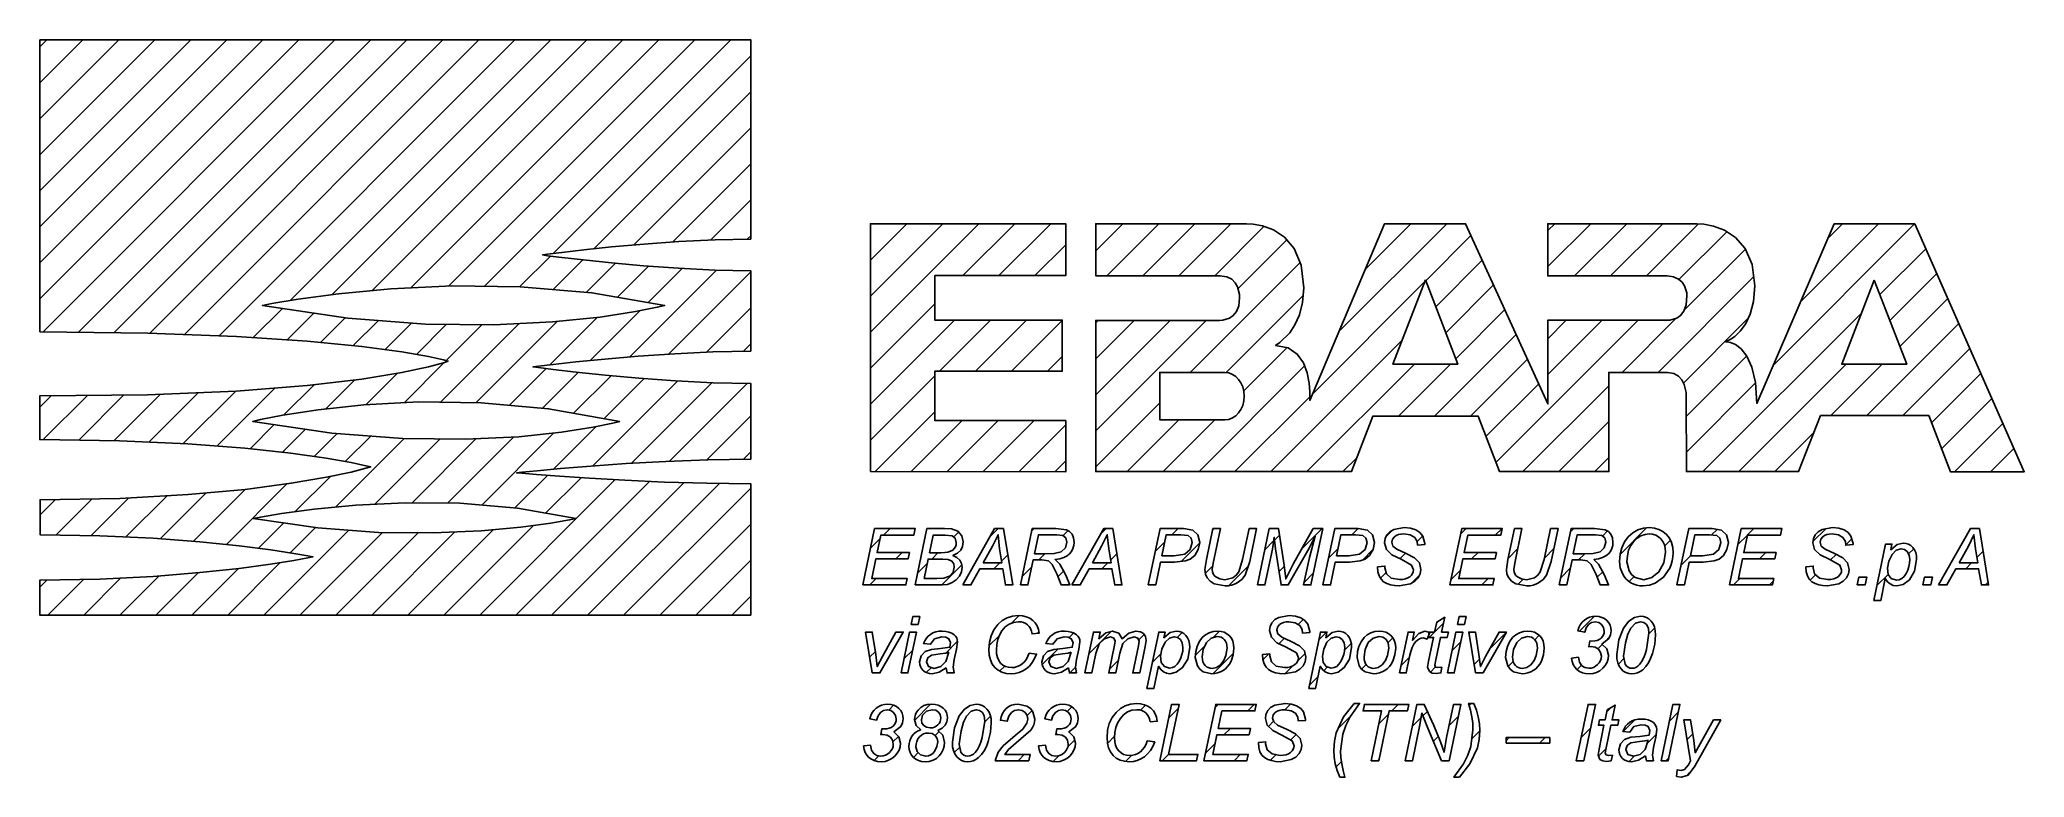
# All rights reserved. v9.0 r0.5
# Model space of a CAD drawing. Extents: x 165 to 842, y 228 to 389.
# Drawn here: x 594.4 to 842, y 296.8 to 388.8 of the extents above; entities outside this region: 1.
import ezdxf

# ---------------------------------------------------------------- set-up
doc = ezdxf.new("R2010")
doc.units = 0
doc.layers.add('DIM', color=3, linetype='CONTINUOUS')
doc.layers.add('LAYER_1', color=7, linetype='CONTINUOUS')
picture_1 = doc.add_image_def('image1.png', size_in_pixel=(612, 219))

# ---------------------------------------------------------------- blocks, each defined once
blk = doc.blocks.new('ebara logo 2016')
at = {"layer": 'LAYER_1', "color": 250}
for points in [[(-8.8368, 79.8688), (-9.7808, 79.8501), (-10.7298, 79.8048), (-11.6435, 79.7419), (-12.4816, 79.6702), (-13.2037, 79.5989), (-13.7694, 79.5368), (-14.1384, 79.493), (-14.2704, 79.4764), (-14.1372, 79.4587), (-13.7651, 79.4122), (-13.1956, 79.3463), (-12.4701, 79.2709), (-11.6302, 79.1954), (-10.7173, 79.1295), (-9.7728, 79.083), (-8.8382, 79.0653), (-8.8378, 77.1723), (-9.9104, 77.1576), (-10.958, 77.1193), (-11.9442, 77.0653), (-12.8327, 77.0034), (-13.587, 76.9415), (-14.1709, 76.8876), (-14.5479, 76.8495), (-14.6816, 76.835), (-14.5512, 76.8233), (-14.1823, 76.7923), (-13.6086, 76.7486), (-12.8635, 76.6985), (-11.9806, 76.6484), (-10.9934, 76.6047), (-9.9354, 76.5737), (-8.8403, 76.562), (-8.8403, 73.2866), (-26.5735, 73.2842), (-26.5735, 74.1627), (-25.0826, 74.1876), (-23.7488, 74.2532), (-22.585, 74.3459), (-21.604, 74.4523), (-20.8186, 74.5586), (-20.2417, 74.6513), (-19.8862, 74.7169), (-19.7648, 74.7418), (-19.8859, 74.7654), (-20.2408, 74.8275), (-20.8169, 74.9153), (-21.6015, 75.016), (-22.5819, 75.1166), (-23.7456, 75.2044), (-25.0798, 75.2665), (-26.572, 75.2901), (-26.572, 76.1623), (-24.5778, 76.1976), (-22.8733, 76.2908), (-21.4512, 76.4224), (-20.3043, 76.5734), (-19.425, 76.7243), (-18.806, 76.8559), (-18.4401, 76.9491), (-18.3197, 76.9844), (-18.4406, 77.0136), (-18.8079, 77.0905), (-19.4287, 77.1993), (-20.31, 77.324), (-21.4587, 77.4487), (-22.8819, 77.5575), (-24.5866, 77.6344), (-26.5798, 77.6636), (-26.5798, 78.7537), (-23.8884, 78.7802), (-21.6761, 78.8733), (-19.9059, 79.0113), (-18.5407, 79.1727), (-17.5435, 79.3359), (-16.877, 79.4791), (-16.5044, 79.581), (-16.3884, 79.6197), (-16.5044, 79.651), (-16.8769, 79.7337), (-17.5431, 79.8506), (-18.5399, 79.9849), (-19.9044, 80.1194), (-21.6734, 80.2372), (-23.8841, 80.3213), (-26.5735, 80.3547), (-26.5735, 87.6305), (-8.8403, 87.6343), (-8.8382, 82.6658), (-9.7304, 82.6487), (-10.633, 82.6035), (-11.5061, 82.5396), (-12.3098, 82.4664), (-13.0043, 82.3932), (-13.5497, 82.3293), (-13.9061, 82.2841), (-14.0338, 82.267), (-13.9067, 82.2501), (-13.5516, 82.2057), (-13.008, 82.1429), (-12.3153, 82.0709), (-11.5128, 81.9988), (-10.6398, 81.936), (-9.7359, 81.8916), (-8.8403, 81.8747), (-8.8368, 79.8688)], [(-5.8493, 76.8657), (-0.974, 76.8626), (-0.9777, 78.1392), (-4.2472, 78.1388), (-4.2472, 79.3661), (-1.0643, 79.3661), (-1.0643, 80.643), (-4.2472, 80.643), (-4.2472, 81.7517), (-0.977, 81.7517), (-0.9777, 83.0442), (-5.8535, 83.0472), (-5.8493, 76.8657)], [(6.6853, 78.249), (6.1496, 76.8657), (6.6853, 78.249), (9.3078, 78.249), (9.8438, 76.8657), (12.574, 76.8657), (12.5697, 79.3393), (14.0352, 79.3393), (14.1922, 79.3137), (14.3096, 79.2462), (14.3932, 79.1508), (14.4487, 79.0415), (14.4985, 78.8367), (14.5049, 78.7436), (14.5093, 76.8657), (17.3065, 76.8657), (17.8547, 78.2611), (20.552, 78.2611), (21.1002, 76.8595), (22.9382, 76.8602), (20.2031, 83.0438), (18.193, 83.0431), (16.2663, 78.5665), (16.2326, 79.0851), (16.1436, 79.4718), (16.0179, 79.7459), (15.8738, 79.9268), (15.7296, 80.0338), (15.6039, 80.0862), (15.5149, 80.1035), (15.4812, 80.105), (15.5126, 80.1169), (15.5954, 80.1583), (15.7123, 80.2377), (15.8464, 80.3635), (15.9803, 80.5442), (16.0971, 80.7884), (16.1794, 81.1043), (16.2102, 81.5006), (16.1448, 82.0329), (15.9739, 82.4268), (15.7329, 82.7031), (15.4567, 82.8824), (15.1807, 82.9857), (14.94, 83.0337), (14.7698, 83.0473), (14.7052, 83.0472), (11.0481, 83.0472), (11.0481, 81.7434), (14.0235, 81.7434), (14.188, 81.722), (14.3116, 81.6656), (14.4002, 81.5858), (14.4596, 81.4943), (14.514, 81.323), (14.5218, 81.2452), (14.5002, 81.0242), (14.443, 80.8642), (14.3622, 80.7555), (14.2696, 80.6884), (14.0962, 80.6398), (14.0174, 80.6409), (11.0481, 80.6419), (11.0519, 78.554), (8.9965, 83.0472), (6.9775, 83.0472), (5.1092, 78.6413), (5.1124, 78.7002), (5.1125, 78.8554), (5.0954, 79.0749), (5.0469, 79.3265), (4.9528, 79.5781), (4.7991, 79.7976), (4.5715, 79.9528), (4.2559, 80.0117), (4.3667, 80.085), (4.6101, 80.3271), (4.7397, 80.5219), (4.8523, 80.7712), (4.9313, 81.0794), (4.9598, 81.4506), (4.8926, 82.0145), (4.7216, 82.4275), (4.4818, 82.713), (4.2076, 82.8943), (3.934, 82.9947), (3.6955, 83.0375), (3.527, 83.0461), (3.4631, 83.0438), (-0.2287, 83.0472), (-0.2287, 81.7497), (2.8667, 81.7497), (2.8666, 81.7497), (3.038, 81.7259), (3.1643, 81.6631), (3.2523, 81.5743), (3.3089, 81.4725), (3.3554, 81.2818), (3.3587, 81.1952), (3.3373, 81.0013), (3.2809, 80.858), (3.2011, 80.7578), (3.1096, 80.6931), (2.9383, 80.639), (2.8605, 80.6346), (-0.2294, 80.6346), (-0.2294, 76.8657), (6.1496, 76.8657)], [(-10.9813, 81.0085), (-12.8007, 81.3269), (-14.5897, 81.4764), (-16.2829, 81.4959), (-17.8149, 81.4244), (-19.1204, 81.3009), (-20.1338, 81.1645), (-20.7898, 81.054), (-21.023, 81.0085), (-18.8925, 80.6938), (-16.9574, 80.546), (-15.2451, 80.5268), (-13.783, 80.5974), (-12.5982, 80.7195), (-11.7181, 80.8543), (-11.1701, 80.9635), (-10.9813, 81.0085), (-10.9813, 81.0085)], [(7.9933, 81.6438), (8.8034, 79.5444), (7.1833, 79.5444), (7.9933, 81.6438)], [(19.1942, 81.6407), (20.0038, 79.5413), (18.3839, 79.5413), (19.1942, 81.6407)], [(2.9945, 79.3373), (3.0912, 79.3253), (3.1813, 79.291), (3.2628, 79.2366), (3.3339, 79.1646), (3.3925, 79.0772), (3.4368, 78.977), (3.4647, 78.8662), (3.4745, 78.7473), (3.4647, 78.6283), (3.4368, 78.5174), (3.3925, 78.4171), (3.3339, 78.3297), (3.2628, 78.2576), (3.1813, 78.2031), (3.0912, 78.1687), (2.9945, 78.1567), (1.3671, 78.1576), (1.3671, 79.3374), (2.9945, 79.3373)], [(-12.1089, 78.1182), (-13.882, 78.4347), (-15.5669, 78.5832), (-17.1179, 78.6026), (-18.4894, 78.5316), (-19.6356, 78.4088), (-20.5109, 78.2732), (-21.0696, 78.1634), (-21.266, 78.1182), (-19.2943, 77.8259), (-17.5161, 77.6886), (-15.9529, 77.6707), (-14.626, 77.7364), (-13.5568, 77.8497), (-12.7667, 77.975), (-12.2769, 78.0764), (-12.1089, 78.1182), (-12.1089, 78.1182)], [(-13.1927, 75.6966), (-14.6612, 75.954), (-16.101, 76.0749), (-17.4607, 76.0906), (-18.6888, 76.0328), (-19.7336, 75.933), (-20.5438, 75.8227), (-21.0676, 75.7334), (-21.2537, 75.6966), (-19.6378, 75.4615), (-18.1288, 75.3511), (-16.7601, 75.3367), (-15.5651, 75.3895), (-14.5774, 75.4807), (-13.8304, 75.5814), (-13.3577, 75.663), (-13.1927, 75.6966)], [(-6.0407, 74.0397), (-5.7467, 75.4442), (-4.733, 75.4442), (-4.7667, 75.2843), (-5.5924, 75.2843), (-5.6846, 74.8474), (-4.8799, 74.8474), (-4.9132, 74.6872), (-5.718, 74.6872), (-5.8197, 74.1986), (-4.9354, 74.1986), (-4.9688, 74.0397), (-6.0407, 74.0397)], [(-4.735, 74.0397), (-4.441, 75.4442), (-4.0061, 75.4442), (-3.8298, 75.4347), (-3.6712, 75.3775), (-3.5712, 75.2663), (-3.5355, 75.1106), (-3.5515, 75.0017), (-3.5993, 74.9066), (-3.68, 74.8291), (-3.7942, 74.7725), (-3.6946, 74.7257), (-3.6238, 74.66), (-3.5814, 74.5784), (-3.5672, 74.4841), (-3.5839, 74.3706), (-3.6339, 74.2621), (-3.7111, 74.1677), (-3.8102, 74.0976), (-3.9261, 74.0542), (-4.0548, 74.0397), (-4.735, 74.0397)], [(-4.3785, 74.8444), (-4.094, 74.8444), (-3.9992, 74.8485), (-3.9186, 74.8606), (-3.8524, 74.881), (-3.8004, 74.9095), (-3.7613, 74.9458), (-3.7333, 74.9895), (-3.7164, 75.0406), (-3.7108, 75.0992), (-3.7386, 75.2019), (-3.8128, 75.2646), (-3.9878, 75.2843), (-4.2866, 75.2843), (-4.3785, 74.8444)], [(-3.5508, 74.0397), (-2.7549, 75.4442), (-2.5335, 75.4442), (-2.3017, 74.0397), (-2.4835, 74.0397), (-2.5515, 74.4439), (-3.1199, 74.4439), (-3.3448, 74.0397), (-3.5508, 74.0397)], [(-3.0394, 74.5887), (-2.5747, 74.5887), (-2.6294, 74.9412), (-2.6686, 75.2908), (-2.8085, 75.0044), (-3.0394, 74.5887)], [(-2.111, 74.0397), (-1.8167, 75.4442), (-1.2278, 75.4442), (-0.9632, 75.4151), (-0.8828, 75.3729), (-0.822, 75.3052), (-0.7834, 75.2142), (-0.7706, 75.1021), (-0.7776, 75.02), (-0.7986, 74.9452), (-0.8337, 74.8777), (-0.8828, 74.8176), (-0.9474, 74.766), (-1.0293, 74.7244), (-1.1285, 74.6928), (-1.2448, 74.6711), (-1.129, 74.56), (-0.9871, 74.3042), (-0.8799, 74.0397), (-1.0898, 74.0397), (-1.1902, 74.3013), (-1.3148, 74.5466), (-1.4125, 74.6407), (-1.5744, 74.6633), (-1.7928, 74.6633), (-1.9233, 74.0397), (-2.111, 74.0397)], [(-1.7611, 74.8157), (-1.5015, 74.8157), (-1.267, 74.8206), (-1.0924, 74.8683), (-0.9871, 74.969), (-0.9498, 75.1051), (-0.9776, 75.2117), (-1.0506, 75.2735), (-1.2036, 75.2898), (-1.6617, 75.2898), (-1.7611, 74.8157)], [(-0.8252, 74.0397), (-0.0293, 75.4442), (0.1921, 75.4442), (0.4239, 74.0397), (0.2421, 74.0397), (0.1741, 74.4439), (-0.3943, 74.4439), (-0.6192, 74.0397), (-0.8252, 74.0397)], [(-0.3138, 74.5887), (0.1509, 74.5887), (0.0962, 74.9412), (0.057, 75.2908), (-0.0829, 75.0044), (-0.3138, 74.5887)], [(1.0793, 74.0397), (1.3732, 75.4442), (1.9596, 75.4442), (2.1881, 75.4092), (2.314, 75.2895), (2.364, 75.0992), (2.3284, 74.9219), (2.2388, 74.7735), (2.1293, 74.6855), (2.0102, 74.6414), (1.7375, 74.6097), (1.3857, 74.6097), (1.267, 74.0397), (1.0793, 74.0397)], [(1.4193, 74.7689), (1.7287, 74.7689), (1.9932, 74.8075), (2.1283, 74.9259), (2.179, 75.0946), (2.1522, 75.2071), (2.0766, 75.2712), (1.8886, 75.2918), (1.5286, 75.2918), (1.4193, 74.7689)], [(2.6924, 75.4442), (2.8804, 75.4442), (2.7003, 74.5809), (2.6783, 74.422), (2.6838, 74.3681), (2.7005, 74.3198), (2.7283, 74.2771), (2.7673, 74.2398), (2.8679, 74.1881), (2.9916, 74.1708), (3.1911, 74.2202), (3.274, 74.2813), (3.3372, 74.3654), (3.434, 74.6711), (3.5959, 75.4442), (3.7836, 75.4442), (3.6123, 74.6201), (3.4962, 74.2863), (3.4106, 74.1754), (3.297, 74.0891), (3.2307, 74.0567), (3.1594, 74.0334), (3.0828, 74.0195), (3.0011, 74.0148), (2.7258, 74.0675), (2.6237, 74.1302), (2.5511, 74.213), (2.5078, 74.3123), (2.4933, 74.4239), (2.5325, 74.6777), (2.6924, 75.4442)], [(3.8068, 74.0397), (4.0998, 75.4442), (4.3307, 75.4442), (4.4726, 74.5341), (4.5089, 74.1901), (4.7044, 74.5743), (5.1969, 75.4442), (5.4314, 75.4442), (5.1384, 74.0397), (4.9536, 74.0397), (5.1001, 74.7228), (5.2456, 75.2535), (5.0962, 74.9586), (4.573, 74.0397), (4.3922, 74.0397), (4.2512, 74.9403), (4.2234, 75.2287), (4.1767, 74.9354), (3.9896, 74.0397), (3.8068, 74.0397)], [(5.4392, 74.0397), (5.7331, 75.4442), (6.3195, 75.4442), (6.548, 75.4092), (6.6739, 75.2895), (6.7239, 75.0992), (6.6883, 74.9219), (6.5987, 74.7735), (6.4892, 74.6855), (6.3701, 74.6414), (6.0974, 74.6097), (5.7456, 74.6097), (5.6269, 74.0397), (5.4392, 74.0397)], [(5.7792, 74.7689), (6.0886, 74.7689), (6.3531, 74.8075), (6.4882, 74.9259), (6.5389, 75.0946), (6.5121, 75.2071), (6.4365, 75.2712), (6.2485, 75.2918), (5.8885, 75.2918), (5.7792, 74.7689)], [(6.8015, 74.4939), (6.9853, 74.5109), (6.9836, 74.4622), (7.0209, 74.3131), (7.1445, 74.2088), (7.3495, 74.1718), (7.4287, 74.1764), (7.498, 74.1902), (7.5574, 74.2133), (7.6066, 74.2457), (7.6454, 74.2839), (7.6731, 74.3247), (7.6897, 74.3682), (7.6952, 74.4144), (7.6484, 74.5351), (7.3868, 74.6806), (7.1609, 74.7908), (7.0209, 74.9262), (6.9758, 75.0936), (6.9907, 75.1965), (7.0353, 75.2888), (7.1084, 75.3658), (7.2089, 75.4223), (7.4673, 75.468), (7.6255, 75.4537), (7.7567, 75.4105), (7.8582, 75.3435), (7.9277, 75.2574), (7.9807, 75.0743), (7.9797, 75.0456), (7.7988, 75.0312), (7.7881, 75.124), (7.7289, 75.2228), (7.618, 75.2875), (7.4607, 75.3121), (7.3882, 75.3077), (7.3243, 75.2947), (7.2689, 75.2732), (7.222, 75.2431), (7.1731, 75.1817), (7.1569, 75.1031), (7.1838, 75.0106), (7.2805, 74.9308), (7.517, 74.8206), (7.7259, 74.715), (7.8436, 74.592), (7.8848, 74.4278), (7.8676, 74.3182), (7.8155, 74.2173), (7.7328, 74.132), (7.6236, 74.0685), (7.3427, 74.0158), (7.229, 74.0223), (7.1261, 74.0418), (7.0342, 74.0743), (6.9532, 74.1198), (6.8872, 74.1821), (6.8399, 74.2653), (6.8113, 74.3692), (6.8015, 74.4939)], [(8.6056, 74.0397), (8.8996, 75.4442), (9.9133, 75.4442), (9.8796, 75.2843), (9.0539, 75.2843), (8.9617, 74.8474), (9.7664, 74.8474), (9.7331, 74.6872), (8.9283, 74.6872), (8.8266, 74.1986), (9.7109, 74.1986), (9.6775, 74.0397), (8.6056, 74.0397)], [(10.2148, 75.4442), (10.4028, 75.4442), (10.2227, 74.5809), (10.2007, 74.422), (10.2062, 74.3681), (10.2229, 74.3198), (10.2507, 74.2771), (10.2897, 74.2398), (10.3903, 74.1881), (10.514, 74.1708), (10.7135, 74.2202), (10.7964, 74.2813), (10.8596, 74.3654), (10.9564, 74.6711), (11.1183, 75.4442), (11.306, 75.4442), (11.1347, 74.6201), (11.0186, 74.2863), (10.933, 74.1754), (10.8194, 74.0891), (10.7531, 74.0567), (10.6818, 74.0334), (10.6052, 74.0195), (10.5235, 74.0148), (10.2482, 74.0675), (10.1461, 74.1302), (10.0735, 74.213), (10.0302, 74.3123), (10.0157, 74.4239), (10.0549, 74.6777), (10.2148, 75.4442)], [(11.3348, 74.0397), (11.6291, 75.4442), (12.218, 75.4442), (12.4826, 75.4151), (12.563, 75.3729), (12.6238, 75.3052), (12.6624, 75.2142), (12.6752, 75.1021), (12.6682, 75.02), (12.6472, 74.9452), (12.6121, 74.8777), (12.563, 74.8176), (12.4984, 74.766), (12.4165, 74.7244), (12.3173, 74.6928), (12.201, 74.6711), (12.3168, 74.56), (12.4587, 74.3042), (12.5659, 74.0397), (12.356, 74.0397), (12.2556, 74.3013), (12.131, 74.5466), (12.0333, 74.6407), (11.8714, 74.6633), (11.653, 74.6633), (11.5225, 74.0397), (11.3348, 74.0397)], [(11.6847, 74.8157), (11.9443, 74.8157), (12.1788, 74.8206), (12.3534, 74.8683), (12.4587, 74.969), (12.496, 75.1051), (12.4682, 75.2117), (12.3952, 75.2735), (12.2422, 75.2898), (11.7841, 75.2898), (11.6847, 74.8157)], [(12.839, 74.628), (12.8526, 74.8067), (12.8932, 74.9676), (12.961, 75.1107), (13.0558, 75.2359), (13.1702, 75.3374), (13.296, 75.4099), (13.4333, 75.4535), (13.5823, 75.468), (13.7074, 75.4573), (13.8204, 75.4253), (13.9213, 75.3719), (14.01, 75.297), (14.0823, 75.2043), (14.134, 75.097), (14.1651, 74.9751), (14.1754, 74.8386), (14.1702, 74.738), (14.1546, 74.6411), (14.1286, 74.5479), (14.0921, 74.4583), (13.9348, 74.2316), (13.7317, 74.0848), (13.5838, 74.033), (13.4273, 74.0158), (13.3448, 74.0208), (13.2661, 74.0359), (13.1913, 74.0611), (13.1202, 74.0963), (13.0551, 74.1405), (12.9985, 74.1927), (12.9502, 74.2528), (12.9103, 74.3209), (12.8569, 74.4698), (12.839, 74.628)], [(13.0238, 74.6185), (13.0751, 74.3912), (13.1389, 74.299), (13.2278, 74.2294), (13.4417, 74.1708), (13.6477, 74.2222), (13.8223, 74.3651), (13.9439, 74.59), (13.9884, 74.8529), (13.9811, 74.9526), (13.9592, 75.0415), (13.9226, 75.1198), (13.8713, 75.1875), (13.8091, 75.242), (13.7401, 75.2809), (13.6641, 75.3043), (13.5813, 75.3121), (13.4744, 75.3003), (13.374, 75.265), (13.2801, 75.2061), (13.1925, 75.1237), (13.1187, 75.0215), (13.066, 74.9032), (13.0343, 74.7689), (13.0238, 74.6185)], [(14.2703, 74.0397), (14.5642, 75.4442), (15.1506, 75.4442), (15.3791, 75.4092), (15.505, 75.2895), (15.555, 75.0992), (15.5194, 74.9219), (15.4298, 74.7735), (15.3203, 74.6855), (15.2012, 74.6414), (14.9285, 74.6097), (14.5767, 74.6097), (14.458, 74.0397), (14.2703, 74.0397)], [(14.6103, 74.7689), (14.9197, 74.7689), (15.1842, 74.8075), (15.3193, 74.9259), (15.37, 75.0946), (15.3432, 75.2071), (15.2676, 75.2712), (15.0796, 75.2918), (14.7196, 75.2918), (14.6103, 74.7689)], [(15.5829, 74.0397), (15.8769, 75.4442), (16.8906, 75.4442), (16.8569, 75.2843), (16.0312, 75.2843), (15.939, 74.8474), (16.7437, 74.8474), (16.7104, 74.6872), (15.9056, 74.6872), (15.8039, 74.1986), (16.6882, 74.1986), (16.6548, 74.0397), (15.5829, 74.0397)], [(17.4864, 74.4939), (17.6702, 74.5109), (17.6685, 74.4622), (17.7058, 74.3131), (17.8294, 74.2088), (18.0344, 74.1718), (18.1136, 74.1764), (18.1829, 74.1902), (18.2423, 74.2133), (18.2915, 74.2457), (18.3303, 74.2839), (18.358, 74.3247), (18.3746, 74.3682), (18.3801, 74.4144), (18.3333, 74.5351), (18.0717, 74.6806), (17.8458, 74.7908), (17.7058, 74.9262), (17.6607, 75.0936), (17.6756, 75.1965), (17.7202, 75.2888), (17.7933, 75.3658), (17.8938, 75.4223), (18.1522, 75.468), (18.3104, 75.4537), (18.4416, 75.4105), (18.5431, 75.3435), (18.6126, 75.2574), (18.6656, 75.0743), (18.6646, 75.0456), (18.4837, 75.0312), (18.473, 75.124), (18.4138, 75.2228), (18.3029, 75.2875), (18.1456, 75.3121), (18.0731, 75.3077), (18.0092, 75.2947), (17.9538, 75.2732), (17.9069, 75.2431), (17.858, 75.1817), (17.8418, 75.1031), (17.8687, 75.0106), (17.9654, 74.9308), (18.2019, 74.8206), (18.4108, 74.715), (18.5285, 74.592), (18.5697, 74.4278), (18.5525, 74.3182), (18.5004, 74.2173), (18.4177, 74.132), (18.3085, 74.0685), (18.0276, 74.0158), (17.9139, 74.0223), (17.811, 74.0418), (17.7191, 74.0743), (17.6381, 74.1198), (17.5721, 74.1821), (17.5248, 74.2653), (17.4962, 74.3692), (17.4864, 74.4939)], [(20.7993, 74.0397), (21.5952, 75.4442), (21.8166, 75.4442), (22.0484, 74.0397), (21.8666, 74.0397), (21.7986, 74.4439), (21.2302, 74.4439), (21.0053, 74.0397), (20.7993, 74.0397)], [(21.3107, 74.5887), (21.7754, 74.5887), (21.7207, 74.9412), (21.6815, 75.2908), (21.5416, 75.0044), (21.3107, 74.5887)], [(19.1819, 73.6499), (19.4762, 75.057), (19.6361, 75.057), (19.6064, 74.9154), (19.7659, 75.0442), (19.9151, 75.0802), (19.9848, 75.0736), (20.0482, 75.0537), (20.1054, 75.0206), (20.1564, 74.9743), (20.1983, 74.9156), (20.2282, 74.8455), (20.2462, 74.764), (20.2522, 74.6711), (20.1996, 74.3811), (20.0701, 74.1708), (19.9151, 74.0541), (19.7542, 74.0168), (19.6677, 74.0284), (19.5916, 74.0632), (19.5258, 74.1212), (19.4703, 74.2025), (19.3556, 73.6499), (19.1819, 73.6499)], [(19.5249, 74.4553), (19.5413, 74.2974), (19.6198, 74.1967), (19.7463, 74.1584), (19.8175, 74.1689), (19.8815, 74.2005), (19.9382, 74.253), (19.9877, 74.3265), (20.028, 74.411), (20.0568, 74.4965), (20.0741, 74.5829), (20.0799, 74.6702), (20.0645, 74.7847), (20.0181, 74.87), (19.9487, 74.9227), (19.864, 74.9403), (19.7414, 74.9053), (19.6368, 74.801), (19.5567, 74.6309), (19.5249, 74.4553)], [(-4.5136, 74.1986), (-4.1938, 74.1986), (-4.0224, 74.2075), (-3.8776, 74.2594), (-3.7906, 74.3569), (-3.7589, 74.4831), (-3.7744, 74.5701), (-3.8207, 74.6332), (-3.9104, 74.6716), (-4.0558, 74.6845), (-4.4122, 74.6845), (-4.5136, 74.1986)], [(18.7702, 74.0397), (18.8114, 74.2362), (19.0076, 74.2362), (18.9655, 74.0397), (18.7702, 74.0397)], [(20.4065, 74.0397), (20.4477, 74.2362), (20.6439, 74.2362), (20.6018, 74.0397), (20.4065, 74.0397)], [(-5.8072, 71.8478), (-5.9737, 72.8651), (-5.8053, 72.8651), (-5.718, 72.3046), (-5.6826, 72.0048), (-5.5551, 72.253), (-5.215, 72.8651), (-5.0319, 72.8651), (-5.6146, 71.8478), (-5.8072, 71.8478)], [(-5.0895, 71.8478), (-4.8769, 72.8651), (-4.7036, 72.8651), (-4.9162, 71.8478), (-5.0895, 71.8478)], [(-4.8367, 73.0557), (-4.7955, 73.2523), (-4.6232, 73.2523), (-4.664, 73.0557), (-4.8367, 73.0557)], [(-3.961, 71.9743), (-4.1343, 71.8609), (-4.3125, 71.8249), (-4.3795, 71.8301), (-4.4398, 71.8456), (-4.4932, 71.8714), (-4.5398, 71.9076), (-4.5774, 71.952), (-4.6043, 72.0021), (-4.6204, 72.0581), (-4.6258, 72.1199), (-4.5872, 72.2706), (-4.4842, 72.3762), (-4.3269, 72.4331), (-4.1052, 72.4514), (-3.8711, 72.4858), (-3.8508, 72.6038), (-3.8949, 72.6987), (-3.9692, 72.7344), (-4.0712, 72.7464), (-4.2497, 72.698), (-4.3508, 72.5607), (-4.5264, 72.576), (-4.4955, 72.6471), (-4.4569, 72.7095), (-4.4105, 72.763), (-4.3563, 72.8079), (-4.2942, 72.8431), (-4.2246, 72.8682), (-4.1474, 72.8833), (-4.0627, 72.8883), (-3.9732, 72.8827), (-3.8935, 72.8657), (-3.8237, 72.8375), (-3.7638, 72.7981), (-3.7269, 72.7622), (-3.7005, 72.7211), (-3.6847, 72.675), (-3.6794, 72.6238), (-3.7033, 72.4351), (-3.7599, 72.182), (-3.7867, 71.9858), (-3.7654, 71.8478), (-3.941, 71.8478), (-3.961, 71.9743)], [(-1.8927, 72.3422), (-1.7067, 72.3164), (-1.7558, 72.2022), (-1.8151, 72.1028), (-1.8844, 72.0182), (-1.9637, 71.9485), (-2.0504, 71.894), (-2.1424, 71.8551), (-2.2396, 71.8317), (-2.342, 71.8239), (-2.4632, 71.8337), (-2.5713, 71.8629), (-2.6662, 71.9117), (-2.7478, 71.9799), (-2.8133, 72.0665), (-2.8601, 72.17), (-2.8882, 72.2902), (-2.8976, 72.4272), (-2.8834, 72.6088), (-2.8407, 72.774), (-2.7694, 72.9226), (-2.6697, 73.0548), (-2.562, 73.1517), (-2.4419, 73.2209), (-2.3095, 73.2623), (-2.1648, 73.2761), (-2.0585, 73.2686), (-1.9627, 73.2462), (-1.8776, 73.2088), (-1.8031, 73.1565), (-1.7412, 73.0915), (-1.6938, 73.0162), (-1.6609, 72.9306), (-1.6426, 72.8347), (-1.8178, 72.8183), (-1.8355, 72.8896), (-1.8605, 72.9513), (-1.8927, 73.0034), (-1.9323, 73.0459), (-1.9788, 73.0788), (-2.0316, 73.1023), (-2.0906, 73.1164), (-2.1559, 73.1211), (-2.2788, 73.1068), (-2.3892, 73.0638), (-2.4872, 72.9921), (-2.5729, 72.8919), (-2.6332, 72.7887), (-2.6764, 72.6762), (-2.7023, 72.5545), (-2.7109, 72.4236), (-2.7042, 72.3217), (-2.6842, 72.2326), (-2.651, 72.1564), (-2.6046, 72.0931), (-2.5474, 72.0432), (-2.4822, 72.0075), (-2.4089, 71.9861), (-2.3276, 71.9789), (-2.2565, 71.9848), (-2.1888, 72.0027), (-2.1247, 72.0323), (-2.0641, 72.0738), (-2.0092, 72.1262), (-1.9624, 72.1884), (-1.9235, 72.2604), (-1.8927, 72.3422)], [(-0.9078, 71.9743), (-1.0811, 71.8609), (-1.2593, 71.8249), (-1.3263, 71.8301), (-1.3866, 71.8456), (-1.44, 71.8714), (-1.4866, 71.9076), (-1.5242, 71.952), (-1.5511, 72.0021), (-1.5672, 72.0581), (-1.5726, 72.1199), (-1.534, 72.2706), (-1.431, 72.3762), (-1.2737, 72.4331), (-1.052, 72.4514), (-0.8179, 72.4858), (-0.7976, 72.6038), (-0.8417, 72.6987), (-0.916, 72.7344), (-1.018, 72.7464), (-1.1965, 72.698), (-1.2976, 72.5607), (-1.4732, 72.576), (-1.4423, 72.6471), (-1.4037, 72.7095), (-1.3573, 72.763), (-1.3031, 72.8079), (-1.241, 72.8431), (-1.1714, 72.8682), (-1.0942, 72.8833), (-1.0095, 72.8883), (-0.92, 72.8827), (-0.8403, 72.8657), (-0.7705, 72.8375), (-0.7106, 72.7981), (-0.6737, 72.7622), (-0.6473, 72.7211), (-0.6315, 72.675), (-0.6262, 72.6238), (-0.6501, 72.4351), (-0.7067, 72.182), (-0.7335, 71.9858), (-0.7122, 71.8478), (-0.8878, 71.8478), (-0.9078, 71.9743)], [(-0.5036, 71.8478), (-0.2907, 72.8651), (-0.1174, 72.8651), (-0.1527, 72.6977), (0.0199, 72.8471), (0.1854, 72.8883), (0.344, 72.838), (0.4277, 72.6977), (0.5909, 72.8409), (0.7717, 72.8883), (0.883, 72.8731), (0.9627, 72.8278), (1.0105, 72.7553), (1.0264, 72.6584), (1.0045, 72.5031), (0.8675, 71.8478), (0.6939, 71.8478), (0.8338, 72.5204), (0.8521, 72.6382), (0.8204, 72.7166), (0.7315, 72.7454), (0.5732, 72.6987), (0.4483, 72.5754), (0.3701, 72.3412), (0.2668, 71.8478), (0.0932, 71.8478), (0.237, 72.5348), (0.2524, 72.6342), (0.2214, 72.7147), (0.1403, 72.7454), (-0.0144, 72.6987), (-0.1462, 72.5679), (-0.2296, 72.3288), (-0.33, 71.8478), (-0.5036, 71.8478)], [(1.0463, 71.458), (1.3406, 72.8651), (1.5005, 72.8651), (1.4708, 72.7235), (1.6303, 72.8523), (1.7795, 72.8883), (1.8492, 72.8817), (1.9126, 72.8618), (1.9698, 72.8287), (2.0208, 72.7824), (2.0627, 72.7237), (2.0926, 72.6536), (2.1106, 72.5721), (2.1166, 72.4792), (2.064, 72.1892), (1.9345, 71.9789), (1.7795, 71.8622), (1.6186, 71.8249), (1.5321, 71.8365), (1.456, 71.8713), (1.3902, 71.9293), (1.3347, 72.0106), (1.22, 71.458), (1.0463, 71.458)], [(2.2536, 72.234), (2.2646, 72.3765), (2.2975, 72.5062), (2.3522, 72.6231), (2.4289, 72.7271), (2.5069, 72.7977), (2.5961, 72.8481), (2.6966, 72.8782), (2.8082, 72.8883), (2.8957, 72.8811), (2.9744, 72.8594), (3.0441, 72.8235), (3.1048, 72.7732), (3.154, 72.7107), (3.1891, 72.6382), (3.2103, 72.5555), (3.2173, 72.4629), (3.1996, 72.2936), (3.1463, 72.1365), (3.1072, 72.0656), (3.0606, 72.0034), (3.0064, 71.95), (2.9449, 71.9054), (2.8786, 71.8702), (2.8105, 71.845), (2.7407, 71.8299), (2.6692, 71.8249), (2.4534, 71.8756), (2.3677, 71.9368), (2.305, 72.0191), (2.2536, 72.234)], [(3.9321, 72.302), (4.1159, 72.319), (4.1142, 72.2703), (4.1515, 72.1212), (4.2751, 72.0169), (4.4801, 71.9799), (4.5593, 71.9845), (4.6286, 71.9983), (4.688, 72.0214), (4.7372, 72.0538), (4.776, 72.092), (4.8037, 72.1328), (4.8203, 72.1763), (4.8258, 72.2225), (4.779, 72.3432), (4.5174, 72.4887), (4.2915, 72.5989), (4.1515, 72.7343), (4.1064, 72.9017), (4.1213, 73.0046), (4.1659, 73.0969), (4.239, 73.1739), (4.3395, 73.2304), (4.5979, 73.2761), (4.7561, 73.2618), (4.8873, 73.2186), (4.9888, 73.1516), (5.0583, 73.0655), (5.1113, 72.8824), (5.1103, 72.8537), (4.9294, 72.8393), (4.9187, 72.9321), (4.8595, 73.0309), (4.7486, 73.0956), (4.5913, 73.1202), (4.5188, 73.1158), (4.4549, 73.1028), (4.3995, 73.0813), (4.3526, 73.0512), (4.3037, 72.9898), (4.2875, 72.9112), (4.3144, 72.8187), (4.4111, 72.7389), (4.6476, 72.6287), (4.8565, 72.5231), (4.9742, 72.4001), (5.0154, 72.2359), (4.9982, 72.1263), (4.9461, 72.0254), (4.8634, 71.9401), (4.7542, 71.8766), (4.4733, 71.8239), (4.3596, 71.8304), (4.2567, 71.8499), (4.1648, 71.8824), (4.0838, 71.9279), (4.0178, 71.9902), (3.9705, 72.0734), (3.9419, 72.1773), (3.9321, 72.302)], [(5.0825, 71.458), (5.3768, 72.8651), (5.5367, 72.8651), (5.507, 72.7235), (5.6665, 72.8523), (5.8157, 72.8883), (5.8854, 72.8817), (5.9488, 72.8618), (6.006, 72.8287), (6.057, 72.7824), (6.0989, 72.7237), (6.1288, 72.6536), (6.1468, 72.5721), (6.1528, 72.4792), (6.1002, 72.1892), (5.9707, 71.9789), (5.8157, 71.8622), (5.6548, 71.8249), (5.5683, 71.8365), (5.4922, 71.8713), (5.4264, 71.9293), (5.3709, 72.0106), (5.2562, 71.458), (5.0825, 71.458)], [(6.2898, 72.234), (6.3008, 72.3765), (6.3337, 72.5062), (6.3884, 72.6231), (6.4651, 72.7271), (6.5431, 72.7977), (6.6323, 72.8481), (6.7328, 72.8782), (6.8444, 72.8883), (6.9319, 72.8811), (7.0106, 72.8594), (7.0803, 72.8235), (7.141, 72.7732), (7.1902, 72.7107), (7.2253, 72.6382), (7.2465, 72.5555), (7.2535, 72.4629), (7.2358, 72.2936), (7.1825, 72.1365), (7.1434, 72.0656), (7.0968, 72.0034), (7.0426, 71.95), (6.9811, 71.9054), (6.9148, 71.8702), (6.8467, 71.845), (6.7769, 71.8299), (6.7054, 71.8249), (6.4896, 71.8756), (6.4039, 71.9368), (6.3412, 72.0191), (6.2898, 72.234)], [(7.3503, 71.8478), (7.5632, 72.8651), (7.7162, 72.8651), (7.6733, 72.6575), (7.827, 72.8317), (7.9807, 72.8883), (8.1083, 72.8507), (8.0373, 72.6898), (7.9385, 72.7225), (7.8928, 72.7161), (7.8464, 72.697), (7.7994, 72.6653), (7.7518, 72.6208), (7.7064, 72.5599), (7.6662, 72.4788), (7.6312, 72.3775), (7.6014, 72.2559), (7.5151, 71.8478), (7.3503, 71.8478)], [(8.4087, 71.9887), (8.3803, 71.8468), (8.2593, 71.8305), (8.1666, 71.8433), (8.0948, 71.8815), (8.0487, 71.9858), (8.0736, 72.1401), (8.1972, 72.731), (8.0601, 72.731), (8.0879, 72.8651), (8.225, 72.8651), (8.2776, 73.1153), (8.4761, 73.2349), (8.3983, 72.8651), (8.569, 72.8651), (8.5402, 72.731), (8.3705, 72.731), (8.2527, 72.1686), (8.2308, 72.0404), (8.2485, 71.9933), (8.3064, 71.9773), (8.4087, 71.9887)], [(8.5421, 71.8478), (8.7547, 72.8651), (8.928, 72.8651), (8.7154, 71.8478), (8.5421, 71.8478)], [(8.7949, 73.0557), (8.8361, 73.2523), (9.0084, 73.2523), (8.9676, 73.0557), (8.7949, 73.0557)], [(9.2413, 71.8478), (9.0748, 72.8651), (9.2432, 72.8651), (9.3305, 72.3046), (9.3659, 72.0048), (9.4934, 72.253), (9.8335, 72.8651), (10.0166, 72.8651), (9.4339, 71.8478), (9.2413, 71.8478)], [(9.9963, 72.234), (10.0073, 72.3765), (10.0402, 72.5062), (10.0949, 72.6231), (10.1716, 72.7271), (10.2496, 72.7977), (10.3388, 72.8481), (10.4393, 72.8782), (10.5509, 72.8883), (10.6384, 72.8811), (10.7171, 72.8594), (10.7868, 72.8235), (10.8475, 72.7732), (10.8967, 72.7107), (10.9318, 72.6382), (10.953, 72.5555), (10.96, 72.4629), (10.9423, 72.2936), (10.889, 72.1365), (10.8499, 72.0656), (10.8033, 72.0034), (10.7491, 71.95), (10.6876, 71.9054), (10.6213, 71.8702), (10.5532, 71.845), (10.4834, 71.8299), (10.4119, 71.8249), (10.1961, 71.8756), (10.1104, 71.9368), (10.0477, 72.0191), (9.9963, 72.234)], [(11.6441, 72.2157), (11.8128, 72.2366), (11.8435, 72.1102), (11.8975, 72.0254), (11.9733, 71.9778), (12.0695, 71.9619), (12.1316, 71.9676), (12.1892, 71.9848), (12.2424, 72.0135), (12.2912, 72.0538), (12.3321, 72.1014), (12.3614, 72.1524), (12.3789, 72.2067), (12.3847, 72.2644), (12.3671, 72.359), (12.3147, 72.4354), (12.2328, 72.4862), (12.127, 72.5031), (12.0714, 72.4992), (12.1012, 72.644), (12.1489, 72.6401), (12.2189, 72.6446), (12.2804, 72.6582), (12.3332, 72.6808), (12.3775, 72.7124), (12.4125, 72.7507), (12.4374, 72.7931), (12.4523, 72.8397), (12.4573, 72.8903), (12.441, 72.9793), (12.3919, 73.0531), (12.3189, 73.1026), (12.2313, 73.1192), (12.1431, 73.1023), (12.0643, 73.0515), (12.0031, 72.97), (11.9688, 72.8605), (11.7984, 72.8949), (11.8243, 72.9767), (11.86, 73.0487), (11.9053, 73.1108), (11.9603, 73.163), (12.0229, 73.2046), (12.091, 73.2344), (12.1647, 73.2522), (12.2438, 73.2582), (12.326, 73.2516), (12.3998, 73.232), (12.4655, 73.1993), (12.523, 73.1535), (12.5698, 73.0983), (12.6032, 73.0372), (12.6233, 72.97), (12.63, 72.8968), (12.6155, 72.7928), (12.5721, 72.7029), (12.3981, 72.5652), (12.5211, 72.4475), (12.5619, 72.2896), (12.5531, 72.1983), (12.5266, 72.1133), (12.4825, 72.0346), (12.4207, 71.9623), (12.3466, 71.9017), (12.2655, 71.8585), (12.1776, 71.8325), (12.0829, 71.8239), (11.9921, 71.8306), (11.9105, 71.8506), (11.8381, 71.8839), (11.7749, 71.9305), (11.7227, 71.9885), (11.6835, 72.0553), (11.6573, 72.1311), (11.6441, 72.2157)], [(12.767, 72.3085), (12.8199, 72.6709), (12.9383, 72.9648), (13.0734, 73.1372), (13.211, 73.2287), (13.3608, 73.2582), (13.438, 73.2507), (13.5085, 73.2281), (13.5724, 73.1905), (13.6296, 73.1381), (13.6768, 73.0717), (13.7105, 72.992), (13.7308, 72.8989), (13.7375, 72.7925), (13.7187, 72.5608), (13.6626, 72.3318), (13.6142, 72.2051), (13.5572, 72.0953), (13.4916, 72.0024), (13.4174, 71.9263), (13.355, 71.8814), (13.2883, 71.8495), (13.2175, 71.8303), (13.1424, 71.8239), (13.0665, 71.8316), (12.9967, 71.8549), (12.933, 71.8936), (12.8755, 71.9479), (12.8281, 72.017), (12.7942, 72.1001), (12.7738, 72.1973), (12.767, 72.3085)], [(12.9347, 72.2644), (12.9776, 72.0623), (13.0103, 72.0183), (13.0502, 71.987), (13.0971, 71.9682), (13.1512, 71.9619), (13.2003, 71.9676), (13.2471, 71.9846), (13.2917, 72.0129), (13.334, 72.0528), (13.3897, 72.1245), (13.4382, 72.211), (13.4792, 72.3125), (13.5129, 72.4289), (13.5727, 72.8337), (13.5582, 72.9639), (13.5145, 73.0521), (13.4475, 73.1023), (13.3618, 73.1192), (13.233, 73.0835), (13.1185, 72.9619), (13.0459, 72.8101), (12.9834, 72.5979), (12.9347, 72.2644)], [(-3.8969, 72.3632), (-3.975, 72.3412), (-4.1143, 72.3249), (-4.3279, 72.2909), (-4.4217, 72.2252), (-4.4534, 72.1258), (-4.4031, 72.0057), (-4.2599, 71.959), (-4.0941, 72.0044), (-3.9688, 72.1313), (-3.8969, 72.3632)], [(-0.8437, 72.3632), (-0.9218, 72.3412), (-1.0611, 72.3249), (-1.2747, 72.2909), (-1.3685, 72.2252), (-1.4002, 72.1258), (-1.3499, 72.0057), (-1.2067, 71.959), (-1.0409, 72.0044), (-0.9156, 72.1313), (-0.8437, 72.3632)], [(1.3893, 72.2634), (1.4057, 72.1055), (1.4842, 72.0048), (1.6107, 71.9665), (1.6819, 71.977), (1.7459, 72.0086), (1.8026, 72.0611), (1.8521, 72.1346), (1.8924, 72.2191), (1.9212, 72.3046), (1.9385, 72.391), (1.9443, 72.4783), (1.9289, 72.5928), (1.8825, 72.6781), (1.8131, 72.7308), (1.7284, 72.7484), (1.6058, 72.7134), (1.5012, 72.6091), (1.4211, 72.439), (1.3893, 72.2634)], [(2.4269, 72.251), (2.4312, 72.1835), (2.4442, 72.1247), (2.4658, 72.0746), (2.4959, 72.0332), (2.5328, 72.0008), (2.5744, 71.9776), (2.6205, 71.9636), (2.6712, 71.959), (2.7814, 71.9815), (2.8831, 72.0499), (2.9629, 72.1549), (3.0162, 72.2817), (3.0459, 72.4639), (3.0416, 72.529), (3.0285, 72.5863), (3.0068, 72.636), (2.9763, 72.6781), (2.9395, 72.7113), (2.8981, 72.735), (2.8522, 72.7492), (2.8017, 72.7539), (2.6532, 72.7153), (2.5319, 72.6019), (2.4524, 72.4279), (2.4269, 72.251)], [(5.4255, 72.2634), (5.4419, 72.1055), (5.5204, 72.0048), (5.6469, 71.9665), (5.7181, 71.977), (5.7821, 72.0086), (5.8388, 72.0611), (5.8883, 72.1346), (5.9286, 72.2191), (5.9574, 72.3046), (5.9747, 72.391), (5.9805, 72.4783), (5.9651, 72.5928), (5.9187, 72.6781), (5.8493, 72.7308), (5.7646, 72.7484), (5.642, 72.7134), (5.5374, 72.6091), (5.4573, 72.439), (5.4255, 72.2634)], [(6.4631, 72.251), (6.4674, 72.1835), (6.4804, 72.1247), (6.502, 72.0746), (6.5321, 72.0332), (6.569, 72.0008), (6.6106, 71.9776), (6.6567, 71.9636), (6.7074, 71.959), (6.8176, 71.9815), (6.9193, 72.0499), (6.9991, 72.1549), (7.0524, 72.2817), (7.0821, 72.4639), (7.0778, 72.529), (7.0647, 72.5863), (7.043, 72.636), (7.0125, 72.6781), (6.9757, 72.7113), (6.9343, 72.735), (6.8884, 72.7492), (6.8379, 72.7539), (6.6894, 72.7153), (6.5681, 72.6019), (6.4886, 72.4279), (6.4631, 72.251)], [(10.1696, 72.251), (10.1739, 72.1835), (10.1869, 72.1247), (10.2085, 72.0746), (10.2386, 72.0332), (10.2755, 72.0008), (10.3171, 71.9776), (10.3632, 71.9636), (10.4139, 71.959), (10.5241, 71.9815), (10.6258, 72.0499), (10.7056, 72.1549), (10.7589, 72.2817), (10.7886, 72.4639), (10.7843, 72.529), (10.7712, 72.5863), (10.7495, 72.636), (10.719, 72.6781), (10.6822, 72.7113), (10.6408, 72.735), (10.5949, 72.7492), (10.5444, 72.7539), (10.3959, 72.7153), (10.2746, 72.6019), (10.1951, 72.4279), (10.1696, 72.251)], [(-6.0217, 70.0238), (-5.853, 70.0447), (-5.8223, 69.9183), (-5.7683, 69.8335), (-5.6925, 69.7859), (-5.5963, 69.77), (-5.5342, 69.7757), (-5.4766, 69.7929), (-5.4234, 69.8216), (-5.3746, 69.8619), (-5.3337, 69.9095), (-5.3045, 69.9605), (-5.2869, 70.0148), (-5.2811, 70.0725), (-5.2987, 70.1671), (-5.3511, 70.2435), (-5.433, 70.2943), (-5.5388, 70.3112), (-5.5944, 70.3073), (-5.5646, 70.4521), (-5.5169, 70.4482), (-5.4469, 70.4527), (-5.3854, 70.4663), (-5.3326, 70.4889), (-5.2883, 70.5205), (-5.2533, 70.5588), (-5.2284, 70.6012), (-5.2135, 70.6478), (-5.2085, 70.6984), (-5.2248, 70.7874), (-5.2739, 70.8612), (-5.3469, 70.9107), (-5.4345, 70.9273), (-5.5227, 70.9104), (-5.6015, 70.8596), (-5.6627, 70.7781), (-5.697, 70.6686), (-5.8674, 70.703), (-5.8415, 70.7848), (-5.8058, 70.8568), (-5.7605, 70.9189), (-5.7055, 70.9711), (-5.6429, 71.0127), (-5.5748, 71.0425), (-5.5011, 71.0603), (-5.422, 71.0663), (-5.3398, 71.0597), (-5.266, 71.0401), (-5.2003, 71.0074), (-5.1428, 70.9616), (-5.096, 70.9064), (-5.0626, 70.8453), (-5.0425, 70.7781), (-5.0358, 70.7049), (-5.0503, 70.6009), (-5.0937, 70.511), (-5.2677, 70.3733), (-5.1447, 70.2556), (-5.1039, 70.0977), (-5.1127, 70.0064), (-5.1392, 69.9214), (-5.1833, 69.8427), (-5.2451, 69.7704), (-5.3192, 69.7098), (-5.4003, 69.6666), (-5.4882, 69.6406), (-5.5829, 69.632), (-5.6737, 69.6387), (-5.7553, 69.6587), (-5.8277, 69.692), (-5.8909, 69.7386), (-5.9431, 69.7966), (-5.9823, 69.8634), (-6.0085, 69.9392), (-6.0217, 70.0238)], [(-4.595, 70.4279), (-4.7131, 70.5388), (-4.7523, 70.684), (-4.7465, 70.7464), (-4.7293, 70.8065), (-4.7006, 70.8642), (-4.6604, 70.9194), (-4.5937, 70.9836), (-4.516, 71.0295), (-4.4274, 71.0571), (-4.3279, 71.0663), (-4.2403, 71.06), (-4.1626, 71.0413), (-4.0946, 71.0102), (-4.0365, 70.9668), (-3.9901, 70.9145), (-3.9569, 70.8567), (-3.937, 70.7932), (-3.9303, 70.7242), (-3.9447, 70.6267), (-3.9878, 70.5391), (-4.0616, 70.4651), (-4.168, 70.408), (-4.0473, 70.2958), (-4.0002, 70.1147), (-4.0085, 70.023), (-4.0336, 69.9364), (-4.0754, 69.8549), (-4.134, 69.7785), (-4.2063, 69.7139), (-4.2897, 69.6679), (-4.3841, 69.6402), (-4.4897, 69.631), (-4.5744, 69.6378), (-4.6508, 69.6583), (-4.719, 69.6924), (-4.7791, 69.7403), (-4.8281, 69.7982), (-4.8632, 69.8631), (-4.8843, 69.9348), (-4.8913, 70.0133), (-4.8863, 70.0876), (-4.8714, 70.1566), (-4.8466, 70.2201), (-4.8118, 70.2782), (-4.7683, 70.329), (-4.7178, 70.3709), (-4.66, 70.4038), (-4.595, 70.4279)], [(-4.5816, 70.6761), (-4.5671, 70.595), (-4.5238, 70.531), (-4.4549, 70.4897), (-4.3642, 70.476), (-4.3076, 70.4805), (-4.2565, 70.4941), (-4.2111, 70.5167), (-4.1712, 70.5483), (-4.1388, 70.5865), (-4.1156, 70.6289), (-4.1017, 70.6753), (-4.097, 70.7258), (-4.1115, 70.8068), (-4.1549, 70.871), (-4.2238, 70.9133), (-4.3145, 70.9273), (-4.4554, 70.8916), (-4.5506, 70.7955), (-4.5816, 70.6761)], [(-3.8076, 70.1166), (-3.7547, 70.479), (-3.6363, 70.7729), (-3.5012, 70.9453), (-3.3636, 71.0368), (-3.2138, 71.0663), (-3.1366, 71.0588), (-3.0661, 71.0362), (-3.0022, 70.9986), (-2.945, 70.9462), (-2.8978, 70.8798), (-2.8641, 70.8001), (-2.8438, 70.707), (-2.8371, 70.6006), (-2.8559, 70.3689), (-2.912, 70.1399), (-2.9604, 70.0132), (-3.0174, 69.9034), (-3.083, 69.8105), (-3.1572, 69.7344), (-3.2196, 69.6895), (-3.2863, 69.6576), (-3.3571, 69.6384), (-3.4322, 69.632), (-3.5081, 69.6397), (-3.5779, 69.663), (-3.6416, 69.7017), (-3.6991, 69.756), (-3.7465, 69.8251), (-3.7804, 69.9082), (-3.8008, 70.0054), (-3.8076, 70.1166)], [(-3.6399, 70.0725), (-3.597, 69.8704), (-3.5643, 69.8264), (-3.5244, 69.7951), (-3.4775, 69.7763), (-3.4234, 69.77), (-3.3743, 69.7757), (-3.3275, 69.7927), (-3.2829, 69.821), (-3.2406, 69.8609), (-3.1849, 69.9326), (-3.1365, 70.0191), (-3.0954, 70.1206), (-3.0617, 70.237), (-3.0019, 70.6418), (-3.0164, 70.772), (-3.0601, 70.8602), (-3.1272, 70.9104), (-3.2128, 70.9273), (-3.3416, 70.8916), (-3.4561, 70.77), (-3.5287, 70.6182), (-3.5912, 70.406), (-3.6399, 70.0725)], [(-2.7403, 69.6559), (-2.6661, 69.8662), (-2.5402, 70.027), (-2.2374, 70.2824), (-2.0516, 70.4423), (-1.9473, 70.5892), (-1.9251, 70.6954), (-1.9423, 70.7848), (-1.9938, 70.8596), (-2.07, 70.9104), (-2.1618, 70.9273), (-2.2543, 70.9101), (-2.3342, 70.8586), (-2.3975, 70.7695), (-2.4398, 70.6389), (-2.6092, 70.6637), (-2.5907, 70.7522), (-2.5604, 70.8308), (-2.5181, 70.8995), (-2.464, 70.9583), (-2.4002, 71.0056), (-2.3291, 71.0393), (-2.2506, 71.0596), (-2.1648, 71.0663), (-1.9476, 71.0162), (-1.8626, 70.9564), (-1.8015, 70.8763), (-1.7528, 70.6905), (-1.759, 70.6212), (-1.7776, 70.5533), (-1.8088, 70.4866), (-1.8525, 70.4214), (-2.2125, 70.1042), (-2.4038, 69.9374), (-2.498, 69.8148), (-1.8695, 69.8148), (-1.9032, 69.6559), (-2.7403, 69.6559)], [(-1.6569, 70.0238), (-1.4882, 70.0447), (-1.4575, 69.9183), (-1.4035, 69.8335), (-1.3277, 69.7859), (-1.2315, 69.77), (-1.1694, 69.7757), (-1.1118, 69.7929), (-1.0586, 69.8216), (-1.0098, 69.8619), (-0.9689, 69.9095), (-0.9397, 69.9605), (-0.9221, 70.0148), (-0.9163, 70.0725), (-0.9339, 70.1671), (-0.9863, 70.2435), (-1.0682, 70.2943), (-1.174, 70.3112), (-1.2296, 70.3073), (-1.1998, 70.4521), (-1.1521, 70.4482), (-1.0821, 70.4527), (-1.0206, 70.4663), (-0.9678, 70.4889), (-0.9235, 70.5205), (-0.8885, 70.5588), (-0.8636, 70.6012), (-0.8487, 70.6478), (-0.8437, 70.6984), (-0.86, 70.7874), (-0.9091, 70.8612), (-0.9821, 70.9107), (-1.0697, 70.9273), (-1.1579, 70.9104), (-1.2367, 70.8596), (-1.2979, 70.7781), (-1.3322, 70.6686), (-1.5026, 70.703), (-1.4767, 70.7848), (-1.441, 70.8568), (-1.3957, 70.9189), (-1.3407, 70.9711), (-1.2781, 71.0127), (-1.21, 71.0425), (-1.1363, 71.0603), (-1.0572, 71.0663), (-0.975, 71.0597), (-0.9012, 71.0401), (-0.8355, 71.0074), (-0.778, 70.9616), (-0.7312, 70.9064), (-0.6978, 70.8453), (-0.6777, 70.7781), (-0.671, 70.7049), (-0.6855, 70.6009), (-0.7289, 70.511), (-0.9029, 70.3733), (-0.7799, 70.2556), (-0.7391, 70.0977), (-0.7479, 70.0064), (-0.7744, 69.9214), (-0.8185, 69.8427), (-0.8803, 69.7704), (-0.9544, 69.7098), (-1.0355, 69.6666), (-1.1234, 69.6406), (-1.2181, 69.632), (-1.3089, 69.6387), (-1.3905, 69.6587), (-1.4629, 69.692), (-1.5261, 69.7386), (-1.5783, 69.7966), (-1.6175, 69.8634), (-1.6437, 69.9392), (-1.6569, 70.0238)], [(1.0552, 70.1503), (1.2412, 70.1245), (1.1921, 70.0103), (1.1328, 69.9109), (1.0635, 69.8263), (0.9842, 69.7566), (0.8975, 69.7021), (0.8055, 69.6632), (0.7083, 69.6398), (0.6059, 69.632), (0.4847, 69.6418), (0.3766, 69.671), (0.2817, 69.7198), (0.2001, 69.788), (0.1346, 69.8746), (0.0878, 69.9781), (0.0597, 70.0983), (0.0503, 70.2353), (0.0645, 70.4169), (0.1073, 70.5821), (0.1785, 70.7307), (0.2782, 70.8629), (0.3859, 70.9598), (0.506, 71.029), (0.6384, 71.0704), (0.7831, 71.0842), (0.8894, 71.0767), (0.9852, 71.0543), (1.0703, 71.0169), (1.1448, 70.9646), (1.2067, 70.8996), (1.2541, 70.8243), (1.287, 70.7387), (1.3053, 70.6428), (1.1301, 70.6264), (1.1124, 70.6977), (1.0874, 70.7594), (1.0552, 70.8115), (1.0156, 70.854), (0.9691, 70.8869), (0.9163, 70.9104), (0.8573, 70.9245), (0.792, 70.9292), (0.6691, 70.9149), (0.5587, 70.8719), (0.4607, 70.8002), (0.375, 70.7), (0.3147, 70.5968), (0.2715, 70.4843), (0.2456, 70.3626), (0.237, 70.2317), (0.2437, 70.1298), (0.2637, 70.0407), (0.2969, 69.9645), (0.3433, 69.9012), (0.4005, 69.8513), (0.4658, 69.8156), (0.539, 69.7942), (0.6203, 69.787), (0.6914, 69.7929), (0.7591, 69.8108), (0.8232, 69.8404), (0.8838, 69.8819), (0.9387, 69.9343), (0.9856, 69.9965), (1.0244, 70.0685), (1.0552, 70.1503)], [(1.3675, 69.6559), (1.6608, 71.0604), (1.8485, 71.0604), (1.5889, 69.8148), (2.3177, 69.8148), (2.2844, 69.6559), (1.3675, 69.6559)], [(2.4685, 69.6559), (2.7625, 71.0604), (3.7762, 71.0604), (3.7425, 70.9005), (2.9168, 70.9005), (2.8246, 70.4636), (3.6293, 70.4636), (3.596, 70.3034), (2.7912, 70.3034), (2.6895, 69.8148), (3.5738, 69.8148), (3.5404, 69.6559), (2.4685, 69.6559)], [(3.8269, 70.1101), (4.0107, 70.1271), (4.009, 70.0784), (4.0463, 69.9293), (4.1699, 69.825), (4.3749, 69.788), (4.4541, 69.7926), (4.5234, 69.8064), (4.5828, 69.8295), (4.632, 69.8619), (4.6708, 69.9001), (4.6985, 69.9409), (4.7151, 69.9844), (4.7206, 70.0306), (4.6738, 70.1513), (4.4122, 70.2968), (4.1863, 70.407), (4.0463, 70.5424), (4.0012, 70.7098), (4.0161, 70.8127), (4.0607, 70.905), (4.1338, 70.982), (4.2343, 71.0385), (4.4927, 71.0842), (4.6509, 71.0699), (4.7821, 71.0267), (4.8836, 70.9597), (4.9531, 70.8736), (5.0061, 70.6905), (5.0051, 70.6618), (4.8242, 70.6474), (4.8135, 70.7402), (4.7543, 70.839), (4.6434, 70.9037), (4.4861, 70.9283), (4.4136, 70.9239), (4.3497, 70.9109), (4.2943, 70.8894), (4.2474, 70.8593), (4.1985, 70.7979), (4.1823, 70.7193), (4.2092, 70.6268), (4.3059, 70.547), (4.5424, 70.4368), (4.7513, 70.3312), (4.869, 70.2082), (4.9102, 70.044), (4.893, 69.9344), (4.8409, 69.8335), (4.7582, 69.7482), (4.649, 69.6847), (4.3681, 69.632), (4.2544, 69.6385), (4.1515, 69.658), (4.0596, 69.6905), (3.9786, 69.736), (3.9126, 69.7983), (3.8653, 69.8815), (3.8367, 69.9854), (3.8269, 70.1101)], [(5.8589, 69.2429), (5.793, 69.4088), (5.7461, 69.5771), (5.7179, 69.7476), (5.7085, 69.9204), (5.7237, 70.1441), (5.7693, 70.3518), (5.9547, 70.7471), (6.218, 71.0842), (6.3533, 71.0842), (6.1159, 70.7471), (6.0082, 70.5316), (5.9344, 70.3197), (5.8779, 69.8982), (5.8848, 69.7388), (5.9055, 69.5764), (5.94, 69.4111), (5.9881, 69.2429), (5.8589, 69.2429)], [(6.6414, 69.6559), (6.901, 70.9005), (6.4403, 70.9005), (6.474, 71.0604), (7.5792, 71.0604), (7.5459, 70.9005), (7.0887, 70.9005), (6.8294, 69.6559), (6.6414, 69.6559)], [(7.4903, 69.6559), (7.7843, 71.0604), (7.9664, 71.0604), (8.2032, 70.5336), (8.3745, 70.1271), (8.4589, 69.8685), (8.524, 70.2347), (8.6963, 71.0604), (8.8794, 71.0604), (8.5864, 69.6559), (8.4004, 69.6559), (8.0518, 70.4672), (7.9069, 70.8459), (7.8513, 70.5094), (7.6734, 69.6559), (7.4903, 69.6559)], [(9.2002, 71.0842), (9.2665, 70.9184), (9.3138, 70.7504), (9.3421, 70.5803), (9.3516, 70.408), (9.3364, 70.1836), (9.2908, 69.976), (9.1054, 69.5804), (8.8421, 69.2429), (8.7071, 69.2429), (8.9435, 69.581), (9.0517, 69.7967), (9.125, 70.0081), (9.1812, 70.4299), (9.1743, 70.5894), (9.1537, 70.7517), (9.1193, 70.9166), (9.071, 71.0842), (9.2002, 71.0842)], [(11.7583, 69.6559), (12.0522, 71.0604), (12.239, 71.0604), (11.946, 69.6559), (11.7583, 69.6559)], [(12.6614, 69.7968), (12.633, 69.6549), (12.512, 69.6386), (12.4193, 69.6514), (12.3475, 69.6896), (12.3014, 69.7939), (12.3263, 69.9482), (12.4499, 70.5391), (12.3128, 70.5391), (12.3406, 70.6732), (12.4777, 70.6732), (12.5303, 70.9234), (12.7288, 71.043), (12.651, 70.6732), (12.8217, 70.6732), (12.7929, 70.5391), (12.6232, 70.5391), (12.5054, 69.9767), (12.4835, 69.8485), (12.5012, 69.8014), (12.5591, 69.7854), (12.6614, 69.7968)], [(13.8792, 69.6559), (14.1725, 71.0604), (14.3458, 71.0604), (14.0525, 69.6559), (13.8792, 69.6559)], [(-4.717, 69.9989), (-4.6886, 69.8868), (-4.6029, 69.8014), (-4.4718, 69.77), (-4.4046, 69.7782), (-4.3442, 69.8029), (-4.2905, 69.8442), (-4.2435, 69.9021), (-4.1918, 70.0096), (-4.1745, 70.1255), (-4.1905, 70.2142), (-4.2383, 70.2854), (-4.3119, 70.332), (-4.4054, 70.3475), (-4.4681, 70.3415), (-4.5258, 70.3234), (-4.5786, 70.2932), (-4.6264, 70.2507), (-4.666, 70.1987), (-4.6943, 70.1394), (-4.7113, 70.0728), (-4.717, 69.9989)], [(13.4874, 69.7824), (13.3141, 69.669), (13.1359, 69.633), (13.0689, 69.6382), (13.0086, 69.6537), (12.9552, 69.6795), (12.9086, 69.7157), (12.871, 69.7601), (12.8442, 69.8102), (12.828, 69.8662), (12.8226, 69.928), (12.8612, 70.0787), (12.9642, 70.1843), (13.1215, 70.2412), (13.3432, 70.2595), (13.5773, 70.2939), (13.5976, 70.4119), (13.5535, 70.5068), (13.4792, 70.5425), (13.3772, 70.5545), (13.1987, 70.5061), (13.0976, 70.3688), (12.922, 70.3841), (12.9529, 70.4552), (12.9915, 70.5176), (13.0379, 70.5711), (13.0921, 70.616), (13.1542, 70.6512), (13.2238, 70.6763), (13.301, 70.6914), (13.3857, 70.6964), (13.4752, 70.6908), (13.5549, 70.6738), (13.6247, 70.6456), (13.6846, 70.6062), (13.7215, 70.5703), (13.7479, 70.5292), (13.7637, 70.4831), (13.769, 70.4319), (13.7451, 70.2432), (13.6885, 69.9901), (13.6617, 69.7939), (13.683, 69.6559), (13.5074, 69.6559), (13.4874, 69.7824)], [(14.2634, 69.2632), (14.2739, 69.426), (14.3785, 69.4106), (14.4635, 69.4345), (14.5557, 69.5535), (14.611, 69.653), (14.4416, 70.6732), (14.612, 70.6732), (14.6888, 70.1588), (14.7281, 69.8541), (15.1833, 70.6732), (15.3641, 70.6732), (14.7156, 69.5208), (14.5489, 69.2975), (14.3811, 69.2429), (14.2634, 69.2632)], [(10.0059, 70.0947), (10.0059, 70.2337), (11.0971, 70.2337), (11.0971, 70.0947), (10.0059, 70.0947)], [(13.5515, 70.1713), (13.4734, 70.1493), (13.3341, 70.133), (13.1205, 70.099), (13.0267, 70.0333), (12.995, 69.9339), (13.0453, 69.8138), (13.1885, 69.7671), (13.3543, 69.8125), (13.4796, 69.9394), (13.5515, 70.1713)]]:
    blk.add_lwpolyline(points, close=True, dxfattribs=at)

msp = doc.modelspace()

# ---------------------------------------------------------------- linework, layer by layer
at = {"layer": 'DIM', "color": 250}
for p, q in [((594.47, 387.93), (595.33, 388.79)), ((594.47, 383.44), (599.82, 388.79)), ((594.47, 378.95), (604.31, 388.79)), ((594.47, 374.46), (608.81, 388.79)), ((594.47, 369.96), (613.3, 388.79)), ((594.47, 365.47), (617.79, 388.79)), ((594.47, 360.98), (622.28, 388.79)), ((594.47, 356.49), (626.77, 388.79)), ((594.87, 352.4), (631.26, 388.79)), ((599.3, 352.35), (635.75, 388.79)), ((603.74, 352.29), (640.24, 388.8)), ((608.17, 352.23), (644.73, 388.8)), ((612.49, 352.07), (649.23, 388.8)), ((616.82, 351.9), (653.72, 388.8)), ((625.7, 356.29), (658.21, 388.8)), ((630.93, 357.03), (662.7, 388.8)), ((635.92, 357.53), (667.19, 388.8)), ((640.75, 357.87), (671.68, 388.8)), ((645.46, 358.09), (676.17, 388.8)), ((649.93, 358.07), (680.66, 388.8)), ((658.49, 362.14), (683.14, 386.79)), ((663.57, 362.73), (683.14, 382.3)), ((668.55, 363.22), (683.14, 377.81)), ((673.41, 363.6), (683.14, 373.33)), ((678.16, 363.85), (683.15, 368.84)), ((682.75, 363.96), (683.15, 364.35)), ((698.07, 365.8), (698.14, 365.87)), ((698.07, 361.31), (702.63, 365.87)), ((698.08, 356.83), (707.11, 365.86)), ((698.08, 352.34), (711.6, 365.86)), ((709.62, 359.39), (716.09, 365.86)), ((714.11, 359.39), (720.58, 365.86)), ((726.2, 362.49), (729.57, 365.87)), ((727.57, 359.38), (734.05, 365.86)), ((732.06, 359.38), (738.54, 365.86)), ((736.55, 359.38), (743.02, 365.85)), ((741.04, 359.38), (747.2, 365.54)), ((756.52, 352.41), (769.98, 365.87)), ((759.82, 360.2), (765.49, 365.87)), ((767.35, 358.75), (773, 364.39)), ((782.58, 365), (783.45, 365.87)), ((782.58, 360.51), (787.94, 365.87)), ((785.91, 359.35), (792.43, 365.87)), ((790.4, 359.35), (796.92, 365.87)), ((794.89, 359.35), (801.4, 365.85)), ((798.95, 358.92), (804.9, 364.87)), ((810.73, 348.24), (828.34, 365.85)), ((814.12, 356.13), (823.84, 365.85)), ((817.51, 364.01), (819.35, 365.85)), ((654.36, 358.02), (658.19, 361.84)), ((718.6, 359.39), (722.45, 363.24)), ((743.94, 357.78), (750.02, 363.87)), ((799.6, 355.07), (807.23, 362.71)), ((824.01, 357.03), (829.73, 362.75)), ((658.51, 357.67), (662.2, 361.36)), ((662.65, 357.33), (666.27, 360.94)), ((666.53, 356.71), (670.4, 360.58)), ((668.05, 349.25), (678.89, 360.09)), ((670.35, 356.04), (674.6, 360.29)), ((672.89, 349.6), (683.14, 359.85)), ((737.96, 347.32), (751.67, 361.03)), ((768.6, 355.51), (774.41, 361.31)), ((796.34, 347.33), (808.25, 359.24)), ((825.26, 353.79), (831.1, 359.64)), ((742.44, 347.3), (752.06, 356.93)), ((753.21, 344.61), (767.21, 358.61)), ((769.85, 352.27), (775.81, 358.23)), ((621.09, 351.68), (624.72, 355.31)), ((625.3, 351.4), (628.63, 354.73)), ((629.46, 351.07), (632.54, 354.15)), ((658.09, 348.27), (664.02, 354.2)), ((663.11, 348.81), (669.33, 355.02)), ((677.62, 349.85), (683.15, 355.37)), ((698.08, 347.85), (706.1, 355.87)), ((771.1, 349.03), (777.22, 355.15)), ((799.5, 346), (807.59, 354.09)), ((801.94, 334.96), (821.74, 354.76)), ((826.51, 350.55), (832.48, 356.53)), ((633.54, 350.67), (636.69, 353.81)), ((637.54, 350.17), (640.86, 353.49)), ((641.43, 349.57), (645.19, 353.33)), ((644.45, 343.61), (654.26, 353.42)), ((645.15, 348.8), (649.63, 353.28)), ((648.89, 343.56), (659.01, 353.68)), ((698.09, 343.37), (708.57, 353.85)), ((706.67, 347.46), (713.06, 353.85)), ((711.16, 347.46), (717.55, 353.85)), ((715.65, 347.46), (722.02, 353.83)), ((726.19, 353.51), (726.49, 353.81)), ((726.19, 349.02), (730.98, 353.81)), ((726.19, 344.53), (735.47, 353.81)), ((726.19, 340.04), (739.96, 353.81)), ((768.44, 341.88), (778.63, 352.07)), ((776.12, 336.09), (793.87, 353.84)), ((782.58, 351.53), (784.89, 353.84)), ((782.59, 347.05), (789.38, 353.84)), ((791.85, 347.33), (798.56, 354.04)), ((822.38, 341.94), (833.86, 353.41)), ((682.23, 349.96), (683.15, 350.88)), ((720.14, 347.46), (722.02, 349.34)), ((744.65, 345.03), (750.05, 350.43)), ((748.05, 334.96), (764.39, 351.3)), ((799.87, 341.88), (807.4, 349.4)), ((826.87, 341.94), (835.23, 350.3)), ((635.16, 343.31), (639.08, 347.23)), ((639.9, 343.55), (644.92, 348.57)), ((653.06, 343.24), (657.62, 347.81)), ((657.18, 342.87), (661.64, 347.34)), ((661.05, 342.25), (665.72, 346.92)), ((698.09, 338.88), (706.1, 346.89)), ((739.07, 334.96), (752.25, 348.14)), ((752.54, 334.96), (765.94, 348.36)), ((763.95, 341.88), (770.43, 348.36)), ((772.93, 341.88), (780.04, 348.99)), ((806.43, 334.96), (819.8, 348.34)), ((817.89, 341.94), (824.29, 348.34)), ((830.45, 341.03), (836.61, 347.19)), ((594.44, 342.99), (595.86, 344.42)), ((594.88, 338.95), (600.4, 344.46)), ((599.31, 338.88), (604.93, 344.51)), ((603.73, 338.82), (609.52, 344.6)), ((608.05, 338.64), (614.21, 344.8)), ((612.35, 338.45), (618.9, 345)), ((616.53, 338.15), (623.76, 345.37)), ((624.89, 342.02), (628.67, 345.79)), ((630.15, 342.78), (633.76, 346.39)), ((663.45, 335.67), (674.05, 346.27)), ((664.86, 341.57), (669.85, 346.56)), ((668.27, 336), (678.33, 346.06)), ((673.01, 336.25), (682.73, 345.97)), ((743.56, 334.96), (752.9, 344.3)), ((774.87, 339.32), (781.45, 345.91)), ((779.48, 334.96), (790.19, 345.67)), ((799.88, 337.4), (808.5, 346.02)), ((677.67, 336.42), (683.15, 341.9)), ((698.66, 334.96), (706.1, 342.4)), ((726.19, 335.55), (734.17, 343.53)), ((831.72, 337.8), (837.99, 344.07)), ((620.69, 337.81), (623.7, 340.83)), ((624.74, 337.37), (627.61, 340.25)), ((628.7, 336.84), (631.57, 339.71)), ((632.56, 336.22), (635.74, 339.39)), ((645.33, 331.03), (653.59, 339.29)), ((649.58, 330.78), (658.58, 339.78)), ((658.55, 335.26), (663.87, 340.58)), ((703.15, 334.96), (709.52, 341.33)), ((707.64, 334.96), (714.01, 341.33)), ((712.12, 334.95), (718.5, 341.33)), ((716.61, 334.95), (722.45, 340.79)), ((730.09, 334.96), (736.55, 341.42)), ((734.58, 334.96), (741.04, 341.42)), ((783.97, 334.96), (790.2, 341.19)), ((810.92, 334.96), (815.78, 339.83)), ((833.34, 334.93), (839.36, 340.96)), ((631.4, 330.56), (639.91, 339.07)), ((636.24, 330.91), (644.35, 339.02)), ((640.9, 331.08), (648.87, 339.05)), ((682.22, 336.48), (683.15, 337.41)), ((837.83, 334.93), (840.74, 337.85)), ((626.33, 329.98), (630.71, 334.36)), ((653.72, 330.43), (657.78, 334.49)), ((721.1, 334.95), (722.46, 336.31)), ((757.03, 334.96), (758.75, 336.68)), ((788.47, 334.96), (790.21, 336.7)), ((605.2, 326.81), (610.33, 331.94)), ((609.47, 326.59), (615.17, 332.29)), ((613.64, 326.28), (620.12, 332.75)), ((617.74, 325.88), (625.29, 333.43)), ((649.33, 317.06), (666.21, 333.94)), ((653.82, 317.06), (670.5, 333.74)), ((657.56, 329.78), (661.98, 334.2)), ((658.31, 317.06), (674.83, 333.58)), ((662.8, 317.06), (679.23, 333.49)), ((667.29, 317.06), (683.14, 332.91)), ((594.48, 329.56), (596.4, 331.48)), ((596.46, 327.05), (600.97, 331.56)), ((600.88, 326.98), (605.58, 331.68)), ((621.75, 325.4), (624.91, 328.56)), ((622.39, 317.06), (632.99, 327.66)), ((625.68, 324.84), (628.83, 327.99)), ((626.88, 317.06), (637.2, 327.38)), ((631.37, 317.06), (641.65, 327.34)), ((635.86, 317.06), (646.24, 327.44)), ((640.35, 317.06), (651.01, 327.72)), ((644.84, 317.06), (656.03, 328.25)), ((671.79, 317.07), (683.14, 328.42)), ((699.74, 327.06), (700.54, 327.85)), ((708.46, 326.8), (709.08, 327.42)), ((712.99, 326.84), (714.01, 327.85)), ((718.19, 327.55), (718.5, 327.85)), ((722.11, 326.98), (722.73, 327.6)), ((726.82, 327.2), (727.48, 327.85)), ((735.69, 327.09), (736.46, 327.85)), ((740.76, 327.67), (740.95, 327.85)), ((745.29, 327.71), (745.44, 327.85)), ((748.49, 326.42), (749.12, 327.05)), ((751.9, 325.33), (754.42, 327.85)), ((758.14, 327.09), (758.91, 327.85)), ((762.42, 326.88), (763.16, 327.62)), ((766.28, 326.25), (766.97, 326.93)), ((771.69, 327.17), (772.38, 327.85)), ((776.07, 327.06), (776.87, 327.85)), ((785.39, 327.39), (785.85, 327.85)), ((789.41, 326.92), (790.04, 327.56)), ((791.6, 324.63), (794.91, 327.94)), ((803.02, 327.06), (803.71, 327.76)), ((806.31, 325.86), (807.49, 327.05)), ((807.5, 327.06), (808.3, 327.85)), ((815.66, 326.24), (817.25, 327.82)), ((698.09, 325.41), (699.28, 326.6)), ((701.24, 324.07), (702.04, 324.87)), ((705.72, 324.06), (706.52, 324.86)), ((714.43, 323.79), (715.21, 324.57)), ((719.08, 323.95), (719.84, 324.71)), ((728.04, 323.93), (728.82, 324.71)), ((733.61, 325.01), (734.79, 326.19)), ((736.87, 323.78), (739.14, 326.05)), ((747.29, 325.22), (748.38, 326.31)), ((755.24, 324.18), (756.42, 325.37)), ((759.5, 323.95), (760.77, 325.23)), ((764.14, 324.1), (764.82, 324.79)), ((773.08, 324.07), (773.88, 324.87)), ((777.64, 324.13), (778.82, 325.32)), ((782.16, 324.16), (783.35, 325.36)), ((786.43, 323.95), (787.2, 324.72)), ((797.17, 325.7), (797.87, 326.41)), ((799.19, 323.24), (800.43, 324.48)), ((809, 324.07), (809.8, 324.87)), ((817.86, 323.95), (818.55, 324.64)), ((819.75, 325.84), (820.5, 326.58)), ((827.59, 324.69), (828.24, 325.34)), ((836.11, 324.24), (836.89, 325.02)), ((604.42, 317.06), (609.33, 321.96)), ((608.91, 317.06), (614.2, 322.35)), ((613.41, 317.06), (619.23, 322.89)), ((617.9, 317.06), (624.46, 323.62)), ((676.28, 317.07), (683.14, 323.93)), ((703.97, 322.31), (705.16, 323.5)), ((706.98, 320.83), (709.46, 323.31)), ((713.49, 322.85), (714.22, 323.58)), ((717, 321.87), (718.19, 323.06)), ((721.49, 321.87), (722.18, 322.56)), ((726.96, 322.85), (727.69, 323.58)), ((739.87, 322.28), (740.8, 323.21)), ((742.81, 320.74), (745.18, 323.11)), ((749.04, 322.48), (749.72, 323.16)), ((752.17, 321.12), (753.33, 322.28)), ((761.7, 321.67), (762.4, 322.37)), ((765.56, 321.03), (766.6, 322.08)), ((770.51, 321.49), (771.69, 322.68)), ((784.2, 321.71), (785.38, 322.9)), ((788.75, 321.78), (789.45, 322.48)), ((792.72, 321.26), (793.35, 321.88)), ((815.33, 321.42), (816, 322.09)), ((823.64, 320.74), (825.04, 322.15)), ((834.73, 322.85), (835.45, 323.58)), ((594.47, 320.57), (595.36, 321.46)), ((595.44, 317.05), (599.93, 321.54)), ((599.93, 317.06), (604.58, 321.7)), ((680.77, 317.07), (683.14, 319.44)), ((698, 320.83), (698.8, 321.63)), ((702.49, 320.83), (702.5, 320.83)), ((729.43, 320.83), (729.45, 320.85)), ((774.34, 320.83), (775.13, 321.63)), ((778.9, 320.91), (779.53, 321.54)), ((805.77, 320.83), (806.56, 321.63)), ((810.26, 320.83), (810.71, 321.28)), ((837.2, 320.83), (837.53, 321.16)), ((715.69, 316.07), (716.63, 317.01)), ((712.89, 313.27), (714.16, 314.54)), ((718.9, 314.79), (719.09, 314.98)), ((722.86, 314.26), (723.44, 314.84)), ((725.31, 312.22), (728.13, 315.04)), ((731.54, 313.96), (732.23, 314.65)), ((736.37, 314.3), (736.97, 314.9)), ((740.83, 314.27), (741.62, 315.06)), ((751.44, 315.9), (752.07, 316.53)), ((754.02, 313.99), (754.99, 314.96)), ((767.79, 314.29), (768.46, 314.96)), ((768.46, 314.96), (769.56, 316.06)), ((772.75, 314.75), (772.95, 314.96)), ((775.34, 312.85), (777.39, 314.91)), ((780.96, 313.99), (781.52, 314.55)), ((786.53, 315.07), (788.37, 316.91)), ((795.19, 314.75), (795.92, 315.47)), ((697.98, 311.83), (698.69, 312.54)), ((702.26, 311.61), (703.35, 312.71)), ((707.47, 312.34), (708.94, 313.81)), ((719.51, 310.91), (721.44, 312.84)), ((733.25, 311.18), (734.34, 312.27)), ((738.63, 312.06), (739.82, 313.26)), ((740.82, 309.77), (743.36, 312.31)), ((747.05, 311.51), (747.76, 312.21)), ((749.05, 313.51), (749.72, 314.18)), ((751.37, 311.34), (752.3, 312.27)), ((757.22, 312.7), (758.06, 313.54)), ((762.64, 313.62), (763.25, 314.24)), ((770.63, 312.63), (771.72, 313.73)), ((788.82, 312.87), (789.37, 313.42)), ((789.73, 313.78), (790.29, 314.34)), ((705.04, 309.91), (705.68, 310.55)), ((714.2, 310.09), (714.83, 310.72)), ((722.96, 309.87), (723.67, 310.58)), ((727.9, 310.32), (729, 311.41)), ((749.8, 309.77), (750.77, 310.74)), ((754.65, 310.12), (755.12, 310.6)), ((759.35, 310.33), (759.92, 310.91)), ((764.28, 310.78), (765.33, 311.82)), ((767.96, 309.96), (768.59, 310.6)), ((773.38, 310.89), (774.06, 311.58)), ((777.63, 310.66), (778.27, 311.29)), ((786.23, 310.27), (786.78, 310.83)), ((791.39, 310.94), (792.08, 311.64)), ((752.83, 308.31), (753.93, 309.4)), ((700.36, 305.23), (700.97, 305.84)), ((703.6, 303.98), (705.58, 305.95)), ((717.63, 304.54), (718.23, 305.14)), ((722.63, 305.05), (723.21, 305.63)), ((731.78, 305.22), (732.41, 305.84)), ((735.29, 304.24), (736.47, 305.42)), ((741.06, 305.52), (741.48, 305.94)), ((745.17, 305.14), (745.97, 305.94)), ((749.79, 305.27), (750.51, 305.99)), ((761.51, 303.51), (762.69, 304.7)), ((763.13, 305.14), (763.93, 305.94)), ((767, 304.52), (767.56, 305.07)), ((772.77, 305.8), (773.03, 306.05)), ((789.94, 305), (790.48, 305.54)), ((797.77, 303.85), (798.86, 304.95)), ((706.16, 302.05), (706.65, 302.54)), ((712.31, 303.71), (713.06, 304.46)), ((742.18, 302.15), (742.98, 302.95)), ((747.72, 303.2), (748.36, 303.84)), ((750.51, 301.5), (751.2, 302.18)), ((756.44, 302.94), (758.03, 304.53)), ((765.69, 303.21), (766.78, 304.3)), ((770.27, 303.3), (771.43, 304.45)), ((773.09, 301.63), (774.09, 302.63)), ((786.73, 301.8), (787.92, 302.98)), ((791.98, 302.55), (793.43, 304)), ((794.96, 301.04), (796.11, 302.19)), ((799.95, 301.55), (800.66, 302.26)), ((700.88, 301.26), (701.57, 301.95)), ((703.45, 299.33), (704.04, 299.93)), ((708.54, 299.93), (709.22, 300.62)), ((716.5, 298.91), (717.29, 299.71)), ((722.7, 300.63), (723.55, 301.48)), ((727.65, 301.08), (728.54, 301.97)), ((729.89, 298.83), (730.64, 299.58)), ((734.46, 298.91), (735.29, 299.75)), ((739.88, 299.84), (741.06, 301.03)), ((743.44, 298.91), (744.23, 299.71)), ((747.98, 298.97), (748.68, 299.67)), ((768.3, 301.33), (768.92, 301.95)), ((777.37, 301.41), (777.76, 301.8)), ((781.55, 301.11), (782.25, 301.8)), ((788.9, 299.48), (789.85, 300.43)), ((698.55, 298.93), (699.14, 299.52)), ((720.89, 298.82), (721.62, 299.55)), ((756.17, 298.17), (756.83, 298.83)), ((761.4, 298.91), (761.51, 299.03)), ((792.73, 298.82), (793.42, 299.51)), ((797.32, 298.91), (797.68, 299.27)), ((799.98, 297.09), (800.28, 297.39))]:
    msp.add_line(p, q, dxfattribs=at)

# ---------------------------------------------------------------- block references
at = {"layer": 'DIM', "xscale": 5, "yscale": 5, "zscale": 5}
msp.add_blockref('ebara logo 2016', (727.34, -49.37), dxfattribs=at)

# ---------------------------------------------------------------- pictures from other files: only their frames are drawn
at = {"layer": 'DIM'}
image = msp.add_image(picture_1, insert=(164.87, 227.81), size_in_units=(1, 0.358), rotation=-13.5503, dxfattribs=at)
image.dxf.flags = 7

doc.saveas('drawing.dxf')
